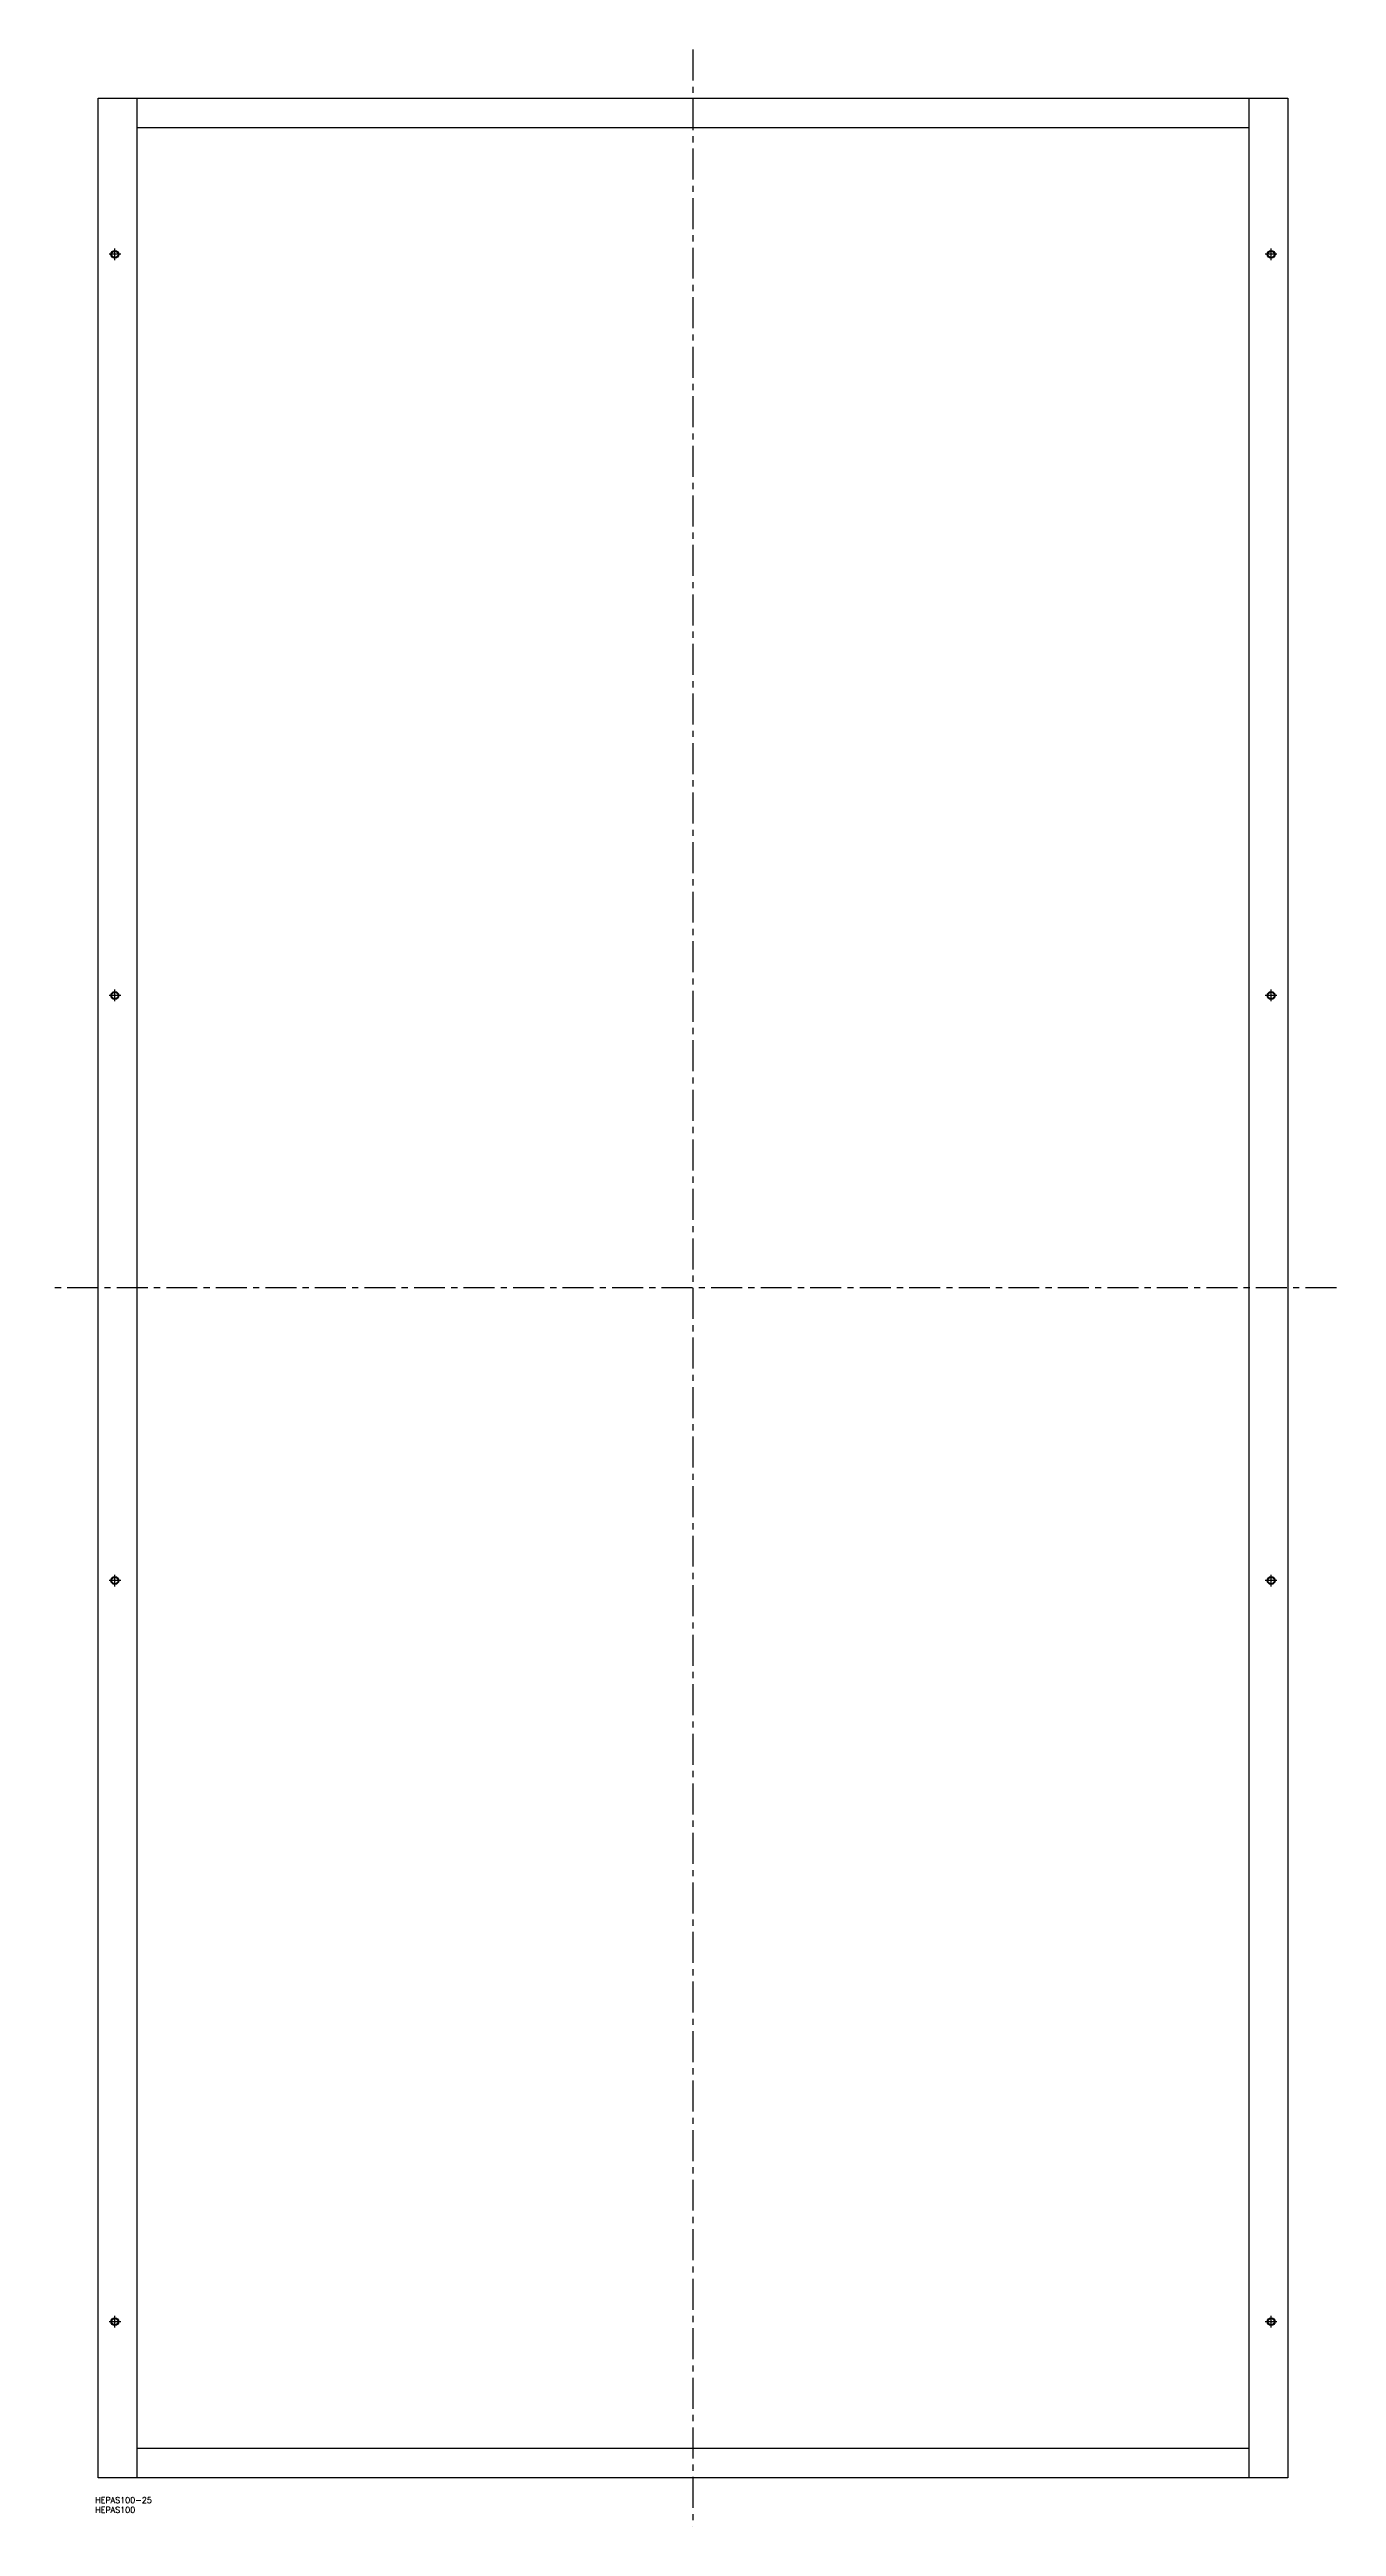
# Model space of a CAD drawing. Extents: x -23 to 637, y -15 to 3673.
# Drawn here: x -23 to 637, y -15 to 1255 of the extents above; entities that cross this region are included whole.
import ezdxf

# ---------------------------------------------------------------- set-up
doc = ezdxf.new("R2010")
doc.units = 0
doc.header["$LTSCALE"] = 0.5
doc.linetypes.add('CENTER', pattern=[50.8, 31.75, -6.35, 6.35, -6.35])
for name, color, linetype in [('MSM_CENTER', 1, 'CENTER'), ('MSM_CONTINUOUS', 7, 'CONTINUOUS'), ('MSM_NARROW', 5, 'CONTINUOUS')]:
    doc.layers.add(name, color=color, linetype=linetype)
doc.styles.get("Standard").update_dxf_attribs({"font": 'txt.shx', "height": 3, "bigfont": 'bigfont.shx'})

# ---------------------------------------------------------------- blocks, each defined once
blk = doc.blocks.new('*U2')
at = {"layer": 'MSM_CONTINUOUS'}
blk.add_text('HEPAS100-25', height=3, dxfattribs=at).set_placement((0, -3))
blk = doc.blocks.new('*U3')
at = {"layer": 'MSM_CONTINUOUS'}
blk.add_text('HEPAS100', height=3, dxfattribs=at).set_placement((0, -8))

msp = doc.modelspace()

# ---------------------------------------------------------------- linework, layer by layer
at = {"layer": 'MSM_CENTER'}
for p, q in [((306.6, 1255), (306.6, -15)), ((13.1, 1150), (7.1, 1150)), ((10.1, 1147), (10.1, 1153)), ((606.1, 1150), (600.1, 1150)), ((603.1, 1147), (603.1, 1153)), ((13.1, 770), (7.1, 770)), ((10.1, 767), (10.1, 773)), ((606.1, 770), (600.1, 770)), ((603.1, 767), (603.1, 773)), ((636.6, 620), (-23.4, 620)), ((13.1, 470), (7.1, 470)), ((10.1, 467), (10.1, 473)), ((606.1, 470), (600.1, 470)), ((603.1, 467), (603.1, 473)), ((13.1, 90), (7.1, 90)), ((10.1, 87), (10.1, 93)), ((606.1, 90), (600.1, 90)), ((603.1, 87), (603.1, 93))]:
    msp.add_line(p, q, dxfattribs=at)
at = {"layer": 'MSM_CONTINUOUS'}
for p, q in [((1.6, 1230), (611.6, 1230)), ((1.6, 10), (1.6, 1230)), ((21.6, 10), (21.6, 1230)), ((591.6, 1230), (591.6, 10)), ((611.6, 1230), (611.6, 10)), ((21.6, 1215), (591.6, 1215)), ((591.6, 25), (21.6, 25)), ((611.6, 10), (1.6, 10))]:
    msp.add_line(p, q, dxfattribs=at)
for centre in [(10.1, 1150), (603.1, 1150), (10.1, 770), (603.1, 770), (10.1, 470), (603.1, 470), (10.1, 90), (603.1, 90)]:
    msp.add_circle(centre, 1.62, dxfattribs=at)
at = {"layer": 'MSM_NARROW'}
for centre in [(10.1, 1150), (603.1, 1150), (10.1, 770), (603.1, 770), (10.1, 470), (603.1, 470), (10.1, 90), (603.1, 90)]:
    msp.add_circle(centre, 2, dxfattribs=at)

# ---------------------------------------------------------------- block references
at = {"layer": 'MSM_CONTINUOUS'}
for name in ['*U2', '*U3']:
    msp.add_blockref(name, (0, 0), dxfattribs=at)

doc.saveas('drawing.dxf')
